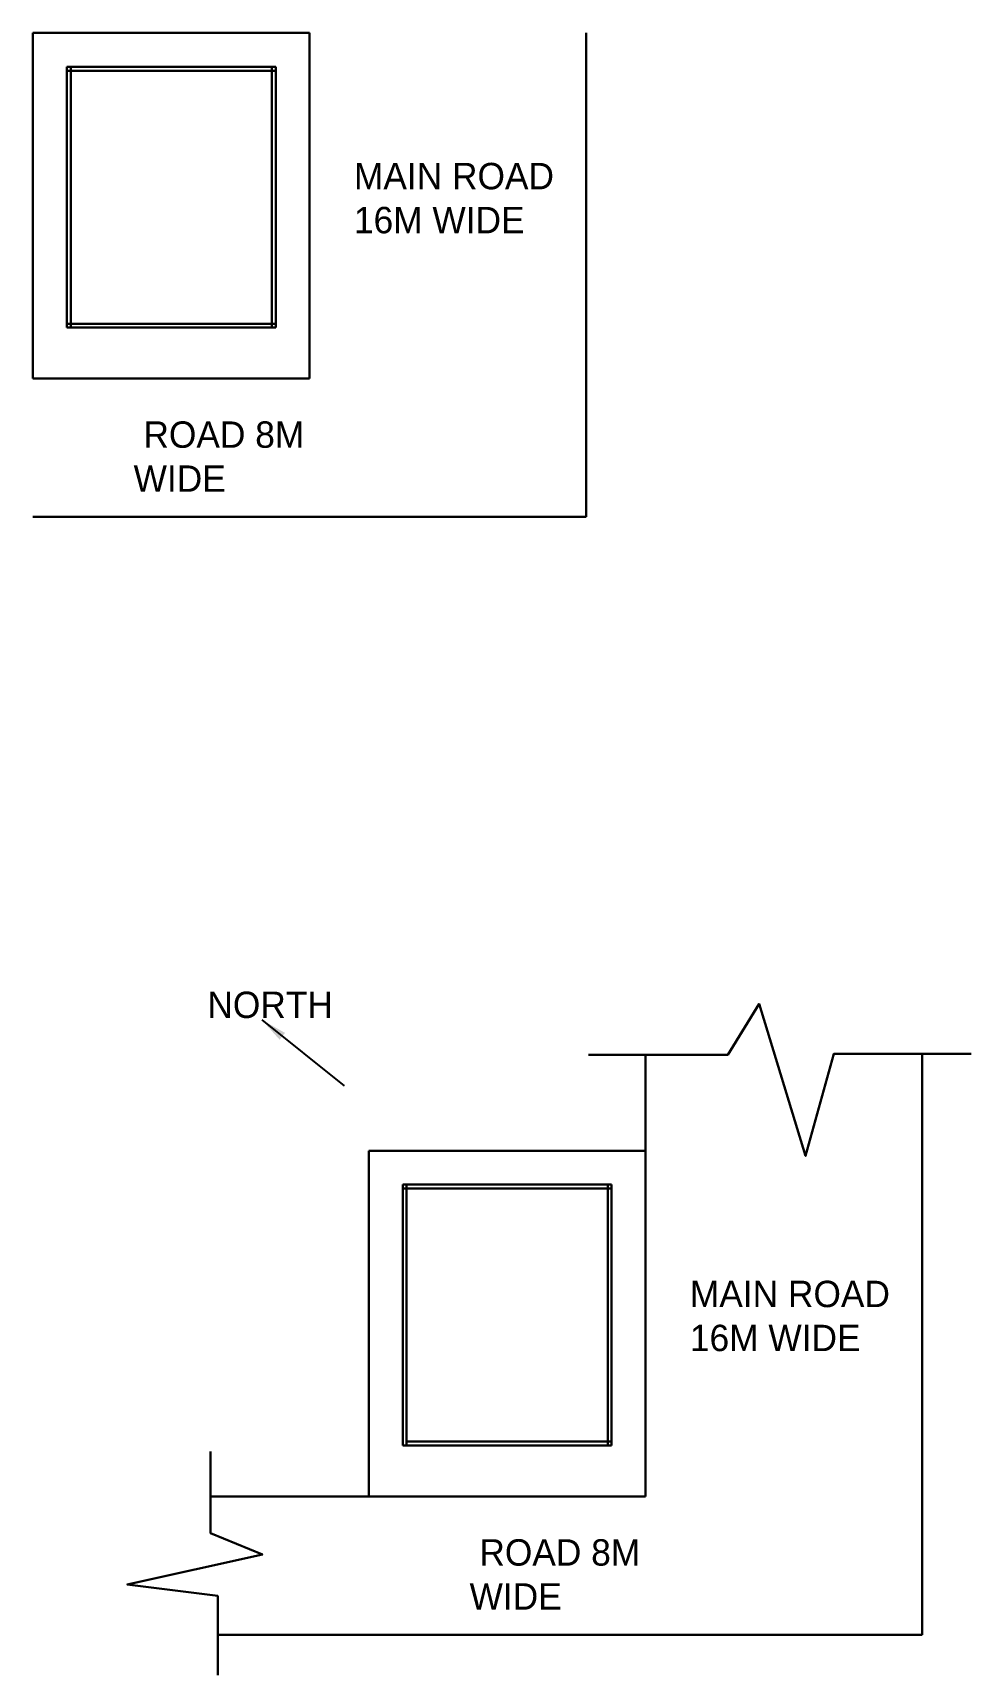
# Model space of a CAD drawing. Extents: x -454308 to 890911, y -14103 to 1343694.
# Drawn here: x 209564 to 211697, y 653410 to 657142 of the extents above; entities that cross this region are included whole.
import ezdxf

# ---------------------------------------------------------------- set-up
doc = ezdxf.new("R2010")
doc.units = 0
doc.header["$MEASUREMENT"] = 0
doc.styles.add('AA_03.50', font='ARIALN.TTF', dxfattribs={"height": 8})
doc.styles.get("Standard").update_dxf_attribs({"font": 'stylu.ttf', "height": 7})
doc.dimstyles.new('AA_03.50', dxfattribs={"dimtxt": 9, "dimasz": 3.25, "dimexe": 1.75, "dimexo": 3.375, "dimgap": 0.09, "dimtad": 0, "dimdec": 0, "dimzin": 3, "dimdsep": 46, "dimlunit": 4, "dimtxsty": 'AA_03.50', "dimblk": 'DOTSMALL', "dimcen": 0.09, "dimclre": 7, "dimadec": 0, "dimazin": 0, "dimtfac": 1, "dimtdec": 0, "dimtofl": 0, "dimtmove": 0, "dimatfit": 3, "dimfxl": 1, "dimtolj": 1, "dimtzin": 0, "dimlwd": -1, "dimarcsym": 0})

msp = doc.modelspace()

# ---------------------------------------------------------------- texts
at = {"lineweight": 30, "char_height": 60, "attachment_point": 1}
for s, width, insert in [('MAIN ROAD 16M WIDE', 539.18731, (210294.33, 656846.946)), (' ROAD 8M WIDE', 539.18731, (209793.527, 656259.393)), ('NORTH', 81.54814, (209961.204, 654963.322)), ('MAIN ROAD 16M WIDE', 539.18731, (211057.952, 654306.222)), (' ROAD 8M WIDE', 539.18731, (210557.148, 653718.668))]:
    msp.add_mtext_dynamic_manual_height_columns(s, width=width, gutter_width=35, heights=[0], dxfattribs=dict(at, insert=insert))

# ---------------------------------------------------------------- blocks, each defined once
blk = doc.blocks.new('_DotSmall')
at = {"color": 0, "linetype": 'ByBlock', "const_width": 0.5}
blk.add_lwpolyline([(-0.0625, 0, 1), (0.0625, 0, 1)], format="xyb", close=True, dxfattribs=at)

# ---------------------------------------------------------------- linework, layer by layer
at = {"lineweight": 30}
for p, q in [((209564.469, 657142.482), (210193.469, 657142.482)), ((209564.469, 657142.482), (209564.469, 656356.482)), ((210193.469, 657142.482), (210193.469, 656356.482)), ((210822.469, 657142.482), (210822.469, 656042.482)), ((209641.469, 657065.482), (210116.469, 657065.482)), ((209641.469, 657065.482), (209641.469, 656472.482)), ((209641.469, 657056.482), (210116.469, 657056.482)), ((209650.469, 657065.482), (209650.469, 656472.482)), ((210107.469, 657065.482), (210107.469, 656472.482)), ((210116.469, 657065.482), (210116.469, 656472.482)), ((209641.469, 656481.482), (210116.469, 656481.482)), ((209641.469, 656472.482), (210116.469, 656472.482)), ((209564.469, 656356.482), (210193.469, 656356.482)), ((209564.469, 656042.482), (210822.469, 656042.482)), ((210957.091, 654819.766), (210957.091, 653815.757)), ((211586.091, 654819.766), (211586.091, 653501.757)), ((210328.091, 654601.757), (210957.091, 654601.757)), ((210328.091, 654601.757), (210328.091, 653815.757)), ((210405.091, 654524.757), (210880.091, 654524.757)), ((210405.091, 654524.757), (210405.091, 653931.757)), ((210405.091, 654515.757), (210880.091, 654515.757)), ((210414.091, 654524.757), (210414.091, 653931.757)), ((210871.091, 654524.757), (210871.091, 653931.757)), ((210880.091, 654524.757), (210880.091, 653931.757)), ((210414.091, 653940.757), (210880.091, 653940.757)), ((210405.091, 653931.757), (210414.091, 653931.757)), ((210414.091, 653931.757), (210880.091, 653931.757)), ((209968.246, 653815.757), (210957.091, 653815.757)), ((209984.707, 653501.757), (211586.091, 653501.757))]:
    msp.add_line(p, q, dxfattribs=at)
for points in [[(210827.826, 654819.766), (211144.085, 654819.766), (211215.317, 654935.435), (211320.738, 654589.781), (211384.844, 654821.64), (211697.213, 654821.64)], [(209968.246, 653918.072), (209968.246, 653732.642), (210086.133, 653684.144), (209778.995, 653615.678), (209984.707, 653590.002), (209984.707, 653409.75)]]:
    msp.add_lwpolyline(points, dxfattribs=at)

msp.set_redraw_order([(e.dxf.handle, doc.entitydb.next_handle()) for e in msp.query("TEXT MTEXT ATTDEF DIMENSION ARC_DIMENSION")])  # texts and dimensions are drawn at this point

# ---------------------------------------------------------------- leaders
at = {"lineweight": 30}
msp.add_leader([(210084.669, 654899.377), (210271.899, 654749.3)], dimstyle='AA_03.50', override={"dimtxt": 8, "dimasz": 60, "dimgap": 0.09, "dimtad": 0, "dimdec": 1, "dimtdec": 1, "dimfxl": 0.1}, dxfattribs=at)

doc.saveas('drawing.dxf')
